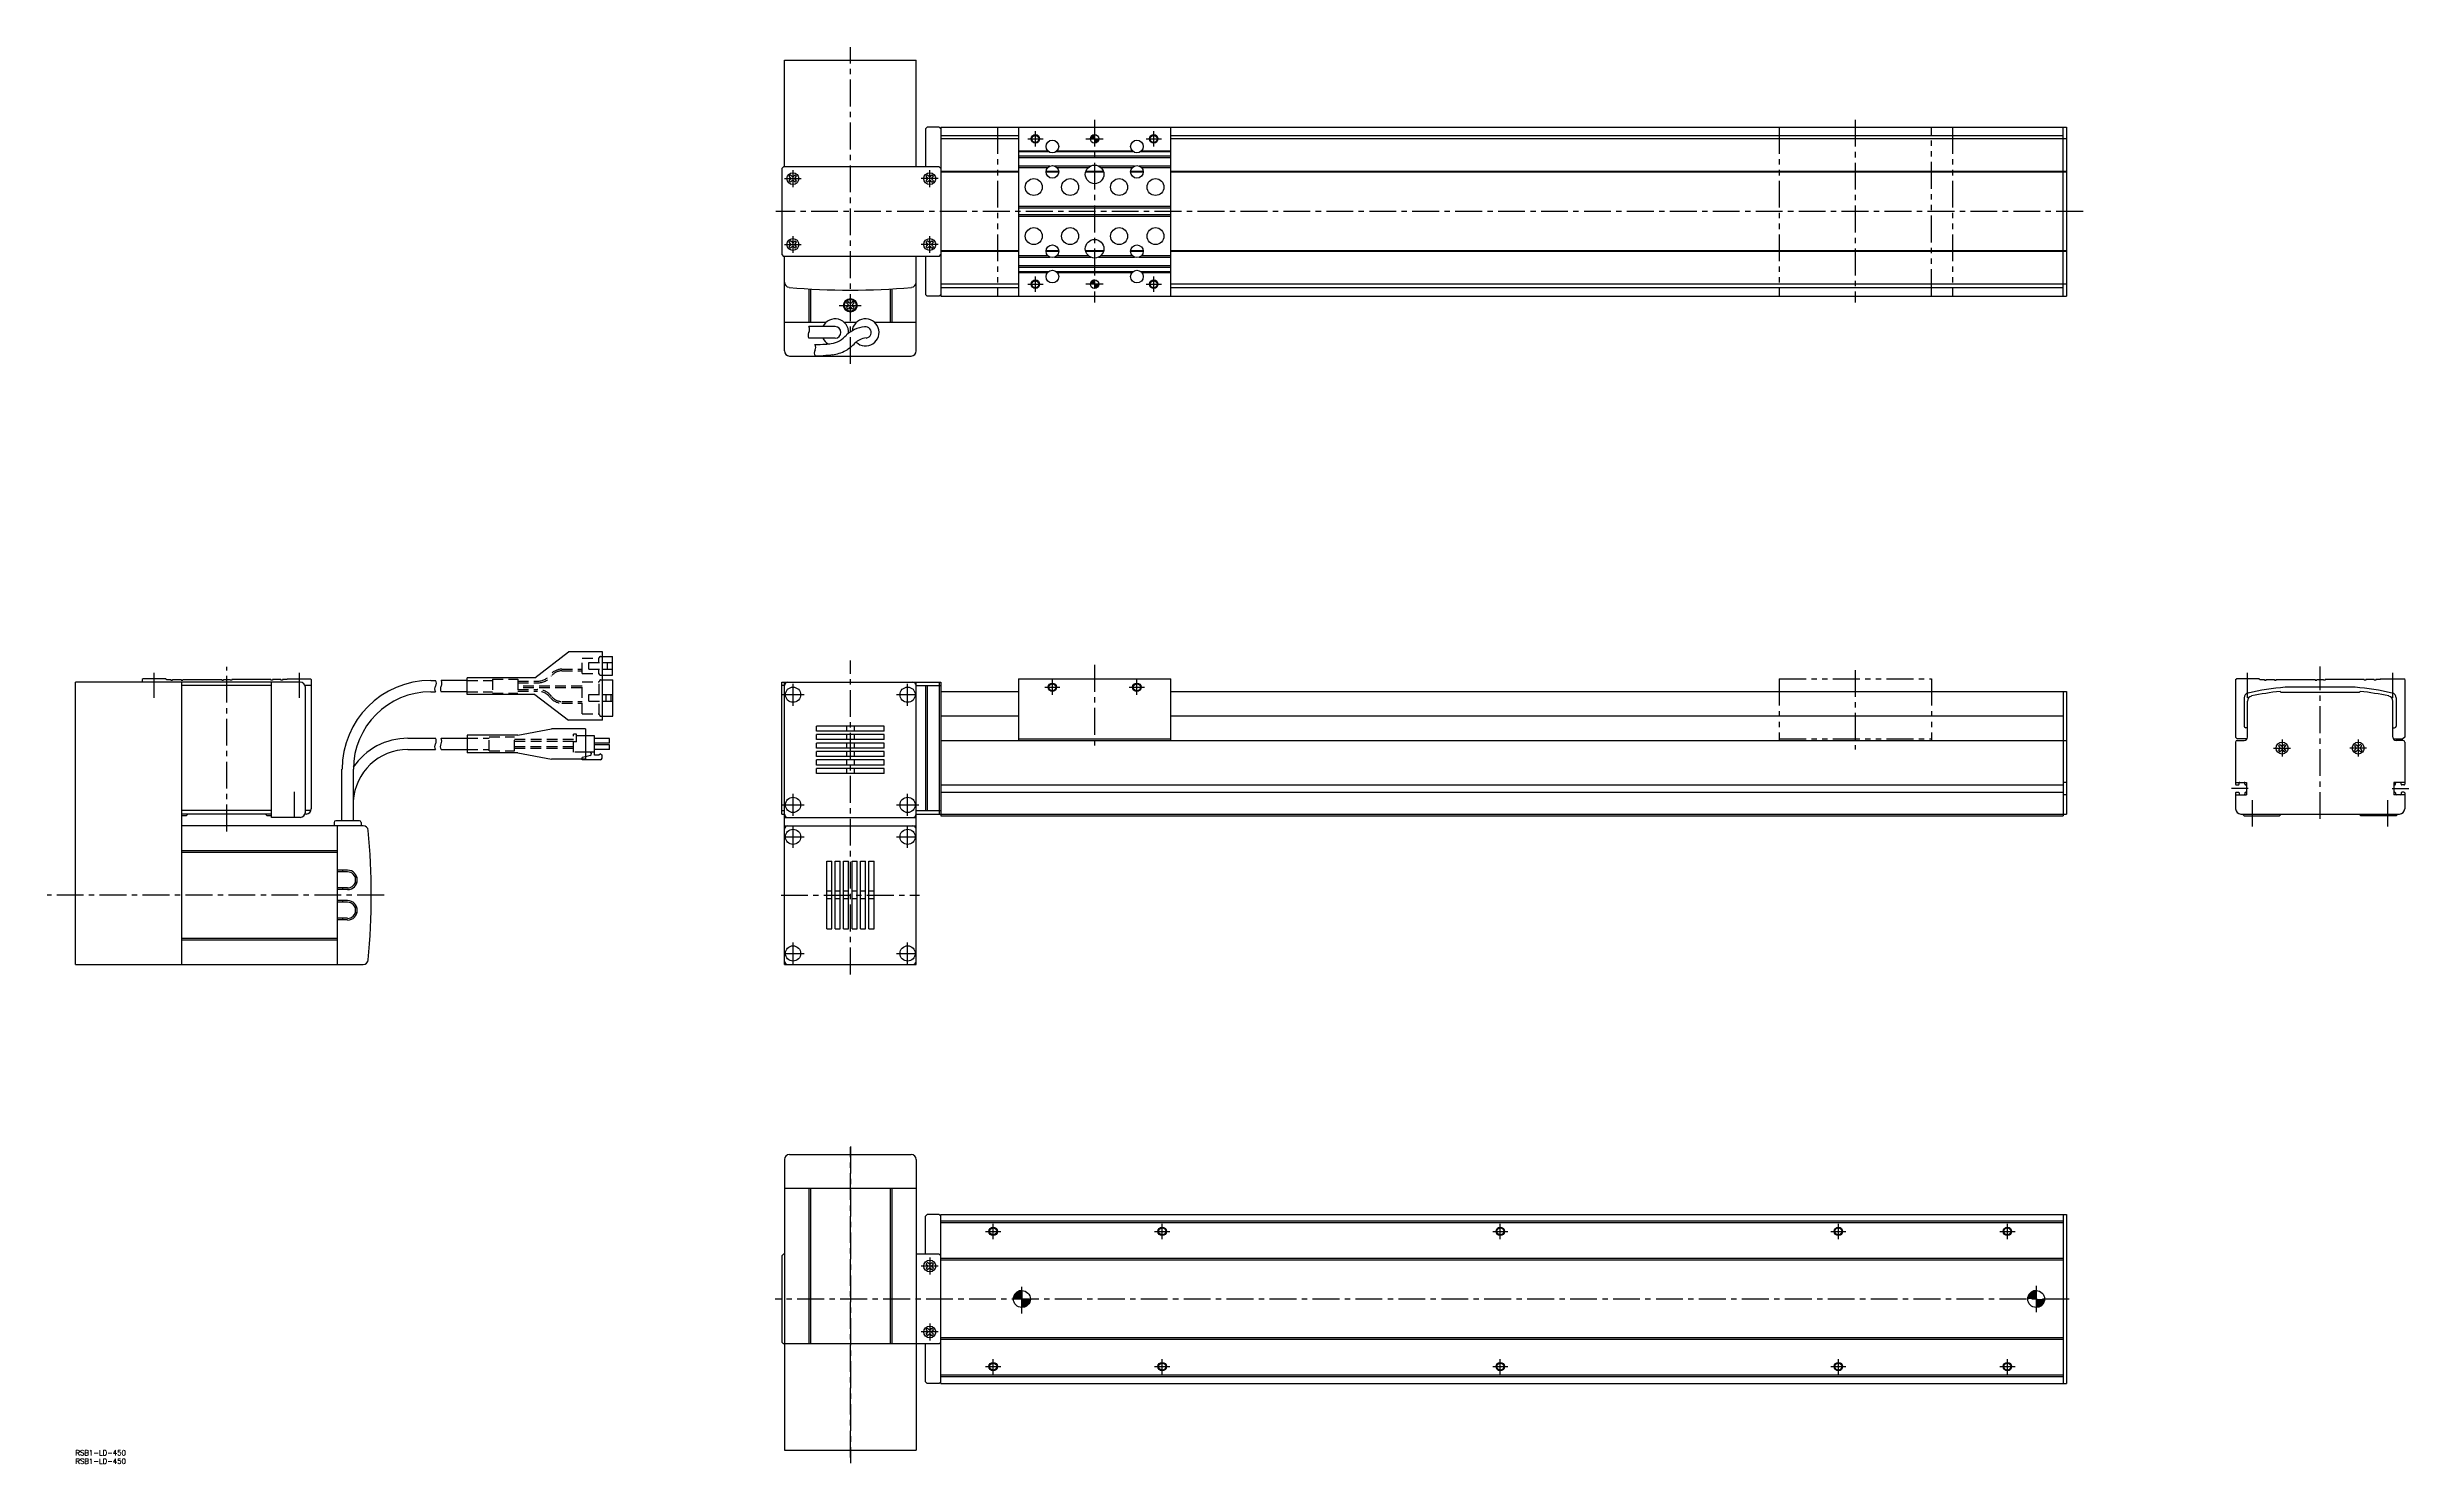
# Model space of a CAD drawing. Extents: x -17 to 1380, y -8 to 830.
import ezdxf

# ---------------------------------------------------------------- set-up
doc = ezdxf.new("R2010")
doc.units = 0
doc.header["$LTSCALE"] = 0.5
for name, pattern in [('CENTER', [50.8, 31.75, -6.35, 6.35, -6.35]), ('DASHED', [19.05, 12.7, -6.35]), ('PHANTOM', [63.5, 31.75, -6.35, 6.35, -6.35, 6.35, -6.35])]:
    doc.linetypes.add(name, pattern=pattern)
for name, color, linetype in [('MSM_CENTER', 1, 'CENTER'), ('MSM_CONTINUOUS', 7, 'CONTINUOUS'), ('MSM_DASHED', 4, 'DASHED'), ('MSM_IMAGINARY', 6, 'PHANTOM'), ('MSM_NARROW', 5, 'CONTINUOUS'), ('MSM_PART_NUMBER', 7, 'CONTINUOUS')]:
    doc.layers.add(name, color=color, linetype=linetype)
doc.styles.get("Standard").update_dxf_attribs({"font": 'txt.shx', "height": 3, "bigfont": 'bigfont.shx'})

# ---------------------------------------------------------------- blocks, each defined once
blk = doc.blocks.new('*U1')
at = {"layer": 'MSM_PART_NUMBER'}
blk.add_text('RSB1-LD-450', height=3, dxfattribs=at).set_placement((0, -3))
blk = doc.blocks.new('*U2')
at = {"layer": 'MSM_PART_NUMBER'}
blk.add_text('RSB1-LD-450', height=3, dxfattribs=at).set_placement((0, -8))
blk = doc.blocks.new('*U5')
at = {"layer": 'MSM_CONTINUOUS', "linetype": 'CONTINUOUS'}
for p, q in [((555.1, 91), (554.9, 89.5)), ((555.8, 92.4), (555.1, 91)), ((556.9, 93.5), (555.8, 92.4)), ((558.3, 94.3), (556.9, 93.5)), ((559.9, 94.5), (558.3, 94.3)), ((559.9, 94.3), (559.9, 94.5)), ((559.9, 94.3), (559.9, 93.5)), ((559.9, 93.5), (559.9, 92.4)), ((559.9, 92.4), (559.9, 91)), ((559.9, 91), (559.9, 89.5)), ((559.9, 89.5), (559.9, 88)), ((559.9, 88), (559.9, 86.6)), ((559.9, 86.6), (559.9, 85.5)), ((559.9, 85.5), (559.9, 84.7)), ((561.4, 84.7), (559.9, 84.5)), ((559.9, 84.5), (559.9, 84.7)), ((562.8, 85.5), (561.4, 84.7)), ((563.9, 86.6), (562.8, 85.5)), ((564.6, 88), (563.9, 86.6)), ((564.9, 89.5), (564.6, 88))]:
    blk.add_line(p, q, dxfattribs=at)
for points in [[(555.1, 91), (554.9, 89.5), (559.9, 89.5)], [(555.8, 92.4), (555.1, 91), (559.9, 91)], [(556.9, 93.5), (555.8, 92.4), (559.9, 92.4)], [(558.3, 94.3), (556.9, 93.5), (559.9, 93.5)], [(559.9, 94.5), (558.3, 94.3), (559.9, 94.3)], [(559.9, 89.5), (559.9, 88), (564.6, 88)], [(559.9, 88), (559.9, 86.6), (563.9, 86.6)], [(559.9, 86.6), (559.9, 85.5), (562.8, 85.5)], [(559.9, 85.5), (559.9, 84.7), (561.4, 84.7)]]:
    blk.add_solid(points, dxfattribs=at)
at = {"layer": 'MSM_CONTINUOUS', "linetype": 'CONTINUOUS', "extrusion": (0, 0, -1)}
for points in [[(-555.1, 91), (-559.9, 91), (-559.9, 89.5)], [(-555.8, 92.4), (-559.9, 92.4), (-559.9, 91)], [(-556.9, 93.5), (-559.9, 93.5), (-559.9, 92.4)], [(-558.3, 94.3), (-559.9, 94.3), (-559.9, 93.5)], [(-559.9, 89.5), (-564.9, 89.5), (-564.6, 88)], [(-559.9, 88), (-564.6, 88), (-563.9, 86.6)], [(-559.9, 86.6), (-563.9, 86.6), (-562.8, 85.5)], [(-559.9, 85.5), (-562.8, 85.5), (-561.4, 84.7)], [(-559.9, 84.7), (-561.4, 84.7), (-559.9, 84.5)]]:
    blk.add_solid(points, dxfattribs=at)
blk = doc.blocks.new('*U6')
at = {"layer": 'MSM_CONTINUOUS', "linetype": 'CONTINUOUS'}
for p, q in [((1155.1, 91), (1154.9, 89.5)), ((1155.8, 92.4), (1155.1, 91)), ((1156.9, 93.5), (1155.8, 92.4)), ((1158.3, 94.3), (1156.9, 93.5)), ((1159.9, 94.5), (1158.3, 94.3)), ((1159.9, 94.3), (1159.9, 94.5)), ((1159.9, 94.3), (1159.9, 93.5)), ((1159.9, 93.5), (1159.9, 92.4)), ((1159.9, 92.4), (1159.9, 91)), ((1159.9, 91), (1159.9, 89.5)), ((1159.9, 89.5), (1159.9, 88)), ((1159.9, 88), (1159.9, 86.6)), ((1159.9, 86.6), (1159.9, 85.5)), ((1159.9, 85.5), (1159.9, 84.7)), ((1161.4, 84.7), (1159.9, 84.5)), ((1159.9, 84.5), (1159.9, 84.7)), ((1162.8, 85.5), (1161.4, 84.7)), ((1163.9, 86.6), (1162.8, 85.5)), ((1164.6, 88), (1163.9, 86.6)), ((1164.9, 89.5), (1164.6, 88))]:
    blk.add_line(p, q, dxfattribs=at)
for points in [[(1155.1, 91), (1154.9, 89.5), (1159.9, 89.5)], [(1155.8, 92.4), (1155.1, 91), (1159.9, 91)], [(1156.9, 93.5), (1155.8, 92.4), (1159.9, 92.4)], [(1158.3, 94.3), (1156.9, 93.5), (1159.9, 93.5)], [(1159.9, 94.5), (1158.3, 94.3), (1159.9, 94.3)], [(1159.9, 89.5), (1159.9, 88), (1164.6, 88)], [(1159.9, 88), (1159.9, 86.6), (1163.9, 86.6)], [(1159.9, 86.6), (1159.9, 85.5), (1162.8, 85.5)], [(1159.9, 85.5), (1159.9, 84.7), (1161.4, 84.7)]]:
    blk.add_solid(points, dxfattribs=at)
at = {"layer": 'MSM_CONTINUOUS', "linetype": 'CONTINUOUS', "extrusion": (0, 0, -1)}
for points in [[(-1155.1, 91), (-1159.9, 91), (-1159.9, 89.5)], [(-1155.8, 92.4), (-1159.9, 92.4), (-1159.9, 91)], [(-1156.9, 93.5), (-1159.9, 93.5), (-1159.9, 92.4)], [(-1158.3, 94.3), (-1159.9, 94.3), (-1159.9, 93.5)], [(-1159.9, 89.5), (-1164.9, 89.5), (-1164.6, 88)], [(-1159.9, 88), (-1164.6, 88), (-1163.9, 86.6)], [(-1159.9, 86.6), (-1163.9, 86.6), (-1162.8, 85.5)], [(-1159.9, 85.5), (-1162.8, 85.5), (-1161.4, 84.7)], [(-1159.9, 84.7), (-1161.4, 84.7), (-1159.9, 84.5)]]:
    blk.add_solid(points, dxfattribs=at)
blk = doc.blocks.new('*U7')
at = {"layer": 'MSM_CONTINUOUS', "linetype": 'CONTINUOUS'}
for p, q in [((600.7, 777.3), (600.4, 776)), ((601.6, 778.2), (600.7, 777.3)), ((602.9, 778.5), (601.6, 778.2)), ((602.9, 778.2), (602.9, 778.5)), ((602.9, 778.2), (602.9, 777.3)), ((602.9, 777.3), (602.9, 776)), ((602.9, 776), (602.9, 774.8)), ((602.9, 774.8), (602.9, 773.9)), ((604.1, 773.9), (602.9, 773.5)), ((602.9, 773.5), (602.9, 773.9)), ((605.1, 774.8), (604.1, 773.9)), ((605.4, 776), (605.1, 774.8))]:
    blk.add_line(p, q, dxfattribs=at)
for points in [[(600.7, 777.3), (600.4, 776), (602.9, 776)], [(601.6, 778.2), (600.7, 777.3), (602.9, 777.3)], [(602.9, 778.5), (601.6, 778.2), (602.9, 778.2)], [(602.9, 776), (602.9, 774.8), (605.1, 774.8)], [(602.9, 774.8), (602.9, 773.9), (604.1, 773.9)]]:
    blk.add_solid(points, dxfattribs=at)
at = {"layer": 'MSM_CONTINUOUS', "linetype": 'CONTINUOUS', "extrusion": (0, 0, -1)}
for points in [[(-600.7, 777.3), (-602.9, 777.3), (-602.9, 776)], [(-601.6, 778.2), (-602.9, 778.2), (-602.9, 777.3)], [(-602.9, 776), (-605.4, 776), (-605.1, 774.8)], [(-602.9, 774.8), (-605.1, 774.8), (-604.1, 773.9)], [(-602.9, 773.9), (-604.1, 773.9), (-602.9, 773.5)]]:
    blk.add_solid(points, dxfattribs=at)
blk = doc.blocks.new('*U8')
at = {"layer": 'MSM_CONTINUOUS', "linetype": 'CONTINUOUS'}
for p, q in [((600.7, 691.3), (600.4, 690)), ((601.6, 692.2), (600.7, 691.3)), ((602.9, 692.5), (601.6, 692.2)), ((602.9, 692.2), (602.9, 692.5)), ((602.9, 692.2), (602.9, 691.3)), ((602.9, 691.3), (602.9, 690)), ((602.9, 690), (602.9, 688.8)), ((602.9, 688.8), (602.9, 687.9)), ((604.1, 687.9), (602.9, 687.5)), ((602.9, 687.5), (602.9, 687.9)), ((605.1, 688.8), (604.1, 687.9)), ((605.4, 690), (605.1, 688.8))]:
    blk.add_line(p, q, dxfattribs=at)
for points in [[(600.7, 691.3), (600.4, 690), (602.9, 690)], [(601.6, 692.2), (600.7, 691.3), (602.9, 691.3)], [(602.9, 692.5), (601.6, 692.2), (602.9, 692.2)], [(602.9, 690), (602.9, 688.8), (605.1, 688.8)], [(602.9, 688.8), (602.9, 687.9), (604.1, 687.9)]]:
    blk.add_solid(points, dxfattribs=at)
at = {"layer": 'MSM_CONTINUOUS', "linetype": 'CONTINUOUS', "extrusion": (0, 0, -1)}
for points in [[(-600.7, 691.3), (-602.9, 691.3), (-602.9, 690)], [(-601.6, 692.2), (-602.9, 692.2), (-602.9, 691.3)], [(-602.9, 690), (-605.4, 690), (-605.1, 688.8)], [(-602.9, 688.8), (-605.1, 688.8), (-604.1, 687.9)], [(-602.9, 687.9), (-604.1, 687.9), (-602.9, 687.5)]]:
    blk.add_solid(points, dxfattribs=at)

msp = doc.modelspace()

# ---------------------------------------------------------------- linework, layer by layer
at = {"layer": 'MSM_CENTER'}
for p, q in [((458.4, 642.8), (458.4, 830.2)), ((602.9, 787.3), (602.9, 679.1)), ((1052.9, 787.3), (1052.9, 679.1)), ((563.4, 776), (572.4, 776)), ((567.9, 771.5), (567.9, 780.5)), ((597.8, 776), (607.9, 776)), ((633.4, 776), (642.4, 776)), ((637.9, 771.5), (637.9, 780.5)), ((424.4, 757.5), (424.4, 747.5)), ((505.4, 747.5), (505.4, 757.5)), ((419.4, 752.5), (429.4, 752.5)), ((510.4, 752.5), (500.4, 752.5)), ((1187.7, 733), (414.3, 733)), ((419.4, 713.5), (429.4, 713.5)), ((424.4, 718.5), (424.4, 708.5)), ((510.4, 713.5), (500.4, 713.5)), ((505.4, 708.5), (505.4, 718.5)), ((563.4, 690), (572.4, 690)), ((567.9, 685.5), (567.9, 694.5)), ((607.9, 690), (597.8, 690)), ((633.4, 690), (642.4, 690)), ((637.9, 685.5), (637.9, 694.5)), ((451.8, 677.5), (464.9, 677.5)), ((89.5, 366.2), (89.5, 463.6)), ((458.4, 281.6), (458.4, 467.4)), ((602.9, 464.7), (602.9, 415.1)), ((1052.9, 461.7), (1052.9, 414.6)), ((1327.9, 373.6), (1327.9, 463.7)), ((46.5, 445.3), (46.5, 460)), ((132.5, 445.3), (132.5, 460)), ((431, 447.1), (417.9, 447.1)), ((424.5, 440.6), (424.5, 453.6)), ((497.4, 447.1), (485.8, 447.1)), ((492.3, 440.6), (492.3, 453.6)), ((573.4, 451.5), (582.4, 451.5)), ((577.9, 447), (577.9, 456)), ((623.4, 451.5), (632.4, 451.5)), ((627.9, 447), (627.9, 456)), ((1284.9, 445.3), (1284.9, 460)), ((1370.9, 445.3), (1370.9, 460)), ((1305.4, 420.5), (1305.4, 410.5)), ((1350.4, 420.5), (1350.4, 410.5)), ((1300.4, 415.5), (1310.4, 415.5)), ((1355.4, 415.5), (1345.4, 415.5)), ((1285.3, 391.5), (1275.4, 391.5)), ((1370.5, 391.5), (1380.3, 391.5)), ((129.5, 374.2), (129.5, 389.6)), ((417.9, 381.9), (431, 381.9)), ((424.5, 375.4), (424.5, 388.4)), ((485.8, 381.9), (499, 381.9)), ((492.3, 375.4), (492.3, 388.4)), ((1287.9, 369.2), (1287.9, 384.6)), ((1367.9, 369.2), (1367.9, 384.6)), ((424.5, 356.5), (424.5, 369.5)), ((492.3, 356.5), (492.3, 369.5)), ((419.4, 363), (431, 363)), ((485.8, 363), (497.4, 363)), ((182.6, 328.5), (-16.7, 328.5)), ((417.4, 328.5), (499.4, 328.5)), ((419.4, 294), (431, 294)), ((424.5, 287.5), (424.5, 300.5)), ((485.8, 294), (497.4, 294)), ((492.3, 287.5), (492.3, 300.5)), ((458.4, 179.7), (458.4, -7.7)), ((458.4, -4.3), (458.4, 179.3)), ((538.4, 129.5), (547.4, 129.5)), ((542.9, 125), (542.9, 134)), ((638.4, 129.5), (647.4, 129.5)), ((642.9, 125), (642.9, 134)), ((838.4, 129.5), (847.4, 129.5)), ((842.9, 125), (842.9, 134)), ((1038.4, 129.5), (1047.4, 129.5)), ((1042.9, 125), (1042.9, 134)), ((1138.4, 129.5), (1147.4, 129.5)), ((1142.9, 125), (1142.9, 134)), ((505.4, 114), (505.4, 104)), ((510.4, 109), (500.4, 109)), ((559.9, 80.9), (559.9, 98.1)), ((1179.5, 89.5), (414, 89.5)), ((1159.9, 97.3), (1159.9, 81.7)), ((510.4, 70), (500.4, 70)), ((505.4, 75), (505.4, 65)), ((538.4, 49.5), (547.4, 49.5)), ((542.9, 45), (542.9, 54)), ((638.4, 49.5), (647.4, 49.5)), ((642.9, 45), (642.9, 54)), ((838.4, 49.5), (847.4, 49.5)), ((842.9, 45), (842.9, 54)), ((1038.4, 49.5), (1047.4, 49.5)), ((1042.9, 45), (1042.9, 54)), ((1138.4, 49.5), (1147.4, 49.5)), ((1142.9, 45), (1142.9, 54))]:
    msp.add_line(p, q, dxfattribs=at)
at = {"layer": 'MSM_CONTINUOUS'}
for p, q in [((419.4, 822.5), (497.4, 822.5)), ((419.4, 759.5), (419.4, 822.5)), ((497.4, 759.5), (497.4, 822.5)), ((502.9, 782), (503.9, 783)), ((510.9, 783), (503.9, 783)), ((510.9, 783), (511.9, 782)), ((511.9, 783), (1177.9, 783)), ((511.9, 783), (511.9, 683)), ((557.9, 783), (557.9, 683)), ((647.9, 683), (647.9, 783)), ((1175.9, 683), (1175.9, 783)), ((1177.9, 783), (1177.9, 683)), ((502.9, 782), (502.9, 759.5)), ((511.9, 778), (557.9, 778)), ((557.9, 776), (511.9, 776)), ((557.9, 769), (575.1, 769)), ((557.9, 768.5), (575.6, 768.5)), ((580.1, 768.5), (625.6, 768.5)), ((580.7, 769), (625.1, 769)), ((630.1, 768.5), (647.9, 768.5)), ((630.7, 769), (647.9, 769)), ((647.9, 778), (1175.9, 778)), ((1177.9, 776), (647.9, 776)), ((417.9, 758.5), (418.9, 759.5)), ((417.9, 758.5), (417.9, 707.5)), ((510.9, 759.5), (418.9, 759.5)), ((422.2, 753.9), (423.1, 754.7)), ((424, 753.8), (423.1, 754.7)), ((424.8, 753.8), (425.7, 754.7)), ((425.7, 754.7), (426.6, 753.9)), ((503.2, 753.9), (504.1, 754.7)), ((505, 753.8), (504.1, 754.7)), ((505.8, 753.8), (506.7, 754.7)), ((506.7, 754.7), (507.6, 753.9)), ((511.9, 758.5), (510.9, 759.5)), ((557.9, 756.7), (511.9, 756.7)), ((557.9, 756.3), (511.9, 756.3)), ((557.9, 766), (647.9, 766)), ((557.9, 765), (647.9, 765)), ((557.9, 760), (576.5, 760)), ((557.9, 759), (575.1, 759)), ((581.6, 756.7), (574.1, 756.7)), ((581.6, 756.3), (574.1, 756.3)), ((579.2, 760), (600.6, 760)), ((580.7, 759), (599.1, 759)), ((608.2, 756.3), (597.5, 756.3)), ((608.1, 756.7), (597.7, 756.7)), ((605.2, 760), (626.5, 760)), ((606.7, 759), (625.1, 759)), ((631.6, 756.7), (624.1, 756.7)), ((631.6, 756.3), (624.1, 756.3)), ((629.2, 760), (647.9, 760)), ((630.7, 759), (647.9, 759)), ((1177.9, 756.7), (647.9, 756.7)), ((1177.9, 756.3), (647.9, 756.3)), ((423.1, 753), (422.2, 753.9)), ((422.2, 751.2), (423.1, 752.1)), ((422.2, 751.2), (423.1, 750.3)), ((423.1, 750.3), (424, 751.3)), ((425.7, 750.3), (424.8, 751.3)), ((425.7, 753), (426.6, 753.9)), ((426.6, 751.2), (425.7, 752.1)), ((425.7, 750.3), (426.6, 751.2)), ((504.1, 753), (503.2, 753.9)), ((503.2, 751.2), (504.1, 752.1)), ((503.2, 751.2), (504.1, 750.3)), ((504.1, 750.3), (505, 751.3)), ((506.7, 750.3), (505.8, 751.3)), ((506.7, 753), (507.6, 753.9)), ((507.6, 751.2), (506.7, 752.1)), ((506.7, 750.3), (507.6, 751.2)), ((647.9, 736), (557.9, 736)), ((647.9, 735), (557.9, 735)), ((647.9, 731), (557.9, 731)), ((647.9, 730), (557.9, 730)), ((422.2, 714.9), (423.1, 715.7)), ((423.1, 714), (422.2, 714.9)), ((422.2, 712.2), (423.1, 713.1)), ((424, 714.8), (423.1, 715.7)), ((424.8, 714.8), (425.7, 715.7)), ((425.7, 715.7), (426.6, 714.9)), ((425.7, 714), (426.6, 714.9)), ((426.6, 712.2), (425.7, 713.1)), ((503.2, 714.9), (504.1, 715.7)), ((504.1, 714), (503.2, 714.9)), ((503.2, 712.2), (504.1, 713.1)), ((505, 714.8), (504.1, 715.7)), ((505.8, 714.8), (506.7, 715.7)), ((506.7, 715.7), (507.6, 714.9)), ((506.7, 714), (507.6, 714.9)), ((507.6, 712.2), (506.7, 713.1)), ((417.9, 707.5), (418.9, 706.5)), ((510.9, 706.5), (418.9, 706.5)), ((419.4, 650.5), (419.4, 706.5)), ((422.2, 712.2), (423.1, 711.3)), ((423.1, 711.3), (424, 712.3)), ((425.7, 711.3), (424.8, 712.3)), ((425.7, 711.3), (426.6, 712.2)), ((497.4, 650.5), (497.4, 706.5)), ((502.9, 706.5), (502.9, 684)), ((503.2, 712.2), (504.1, 711.3)), ((504.1, 711.3), (505, 712.3)), ((506.7, 711.3), (505.8, 712.3)), ((506.7, 711.3), (507.6, 712.2)), ((510.9, 706.5), (511.9, 707.5)), ((557.9, 709.7), (511.9, 709.7)), ((557.9, 709.3), (511.9, 709.3)), ((557.9, 707), (575.1, 707)), ((557.9, 706), (576.5, 706)), ((557.9, 701), (647.9, 701)), ((557.9, 700), (647.9, 700)), ((581.6, 709.7), (574.1, 709.7)), ((581.6, 709.3), (574.1, 709.3)), ((579.2, 706), (600.6, 706)), ((580.7, 707), (599.1, 707)), ((608.2, 709.7), (597.5, 709.7)), ((608.1, 709.3), (597.7, 709.3)), ((605.2, 706), (626.5, 706)), ((606.7, 707), (625.1, 707)), ((631.6, 709.7), (624.1, 709.7)), ((631.6, 709.3), (624.1, 709.3)), ((629.2, 706), (647.9, 706)), ((630.7, 707), (647.9, 707)), ((1177.9, 709.7), (647.9, 709.7)), ((1177.9, 709.3), (647.9, 709.3)), ((433.9, 687.3), (433.9, 667.5)), ((434.9, 687.2), (434.9, 667.5)), ((481.9, 687.2), (481.9, 667.5)), ((482.9, 687.3), (482.9, 667.5)), ((557.9, 690), (511.9, 690)), ((511.9, 688), (557.9, 688)), ((557.9, 697.5), (575.6, 697.5)), ((557.9, 697), (575.1, 697)), ((580.1, 697.5), (625.6, 697.5)), ((580.7, 697), (625.1, 697)), ((630.1, 697.5), (647.9, 697.5)), ((630.7, 697), (647.9, 697)), ((1177.9, 690), (647.9, 690)), ((647.9, 688), (1175.9, 688)), ((456.2, 678.9), (457.1, 679.7)), ((457.1, 678), (456.2, 678.9)), ((457.1, 677.1), (456.2, 676.2)), ((457.1, 675.3), (456.2, 676.2)), ((458, 678.8), (457.1, 679.7)), ((458, 676.3), (457.1, 675.3)), ((459.7, 679.7), (458.8, 678.8)), ((459.7, 675.3), (458.8, 676.3)), ((460.6, 678.9), (459.7, 679.7)), ((460.6, 678.9), (459.7, 678)), ((460.6, 676.2), (459.7, 677.1)), ((459.7, 675.3), (460.6, 676.2)), ((503.9, 683), (502.9, 684)), ((510.9, 683), (503.9, 683)), ((511.9, 684), (510.9, 683)), ((511.9, 683), (1177.9, 683)), ((419.4, 667.5), (444.1, 667.5)), ((449.4, 664.9), (433.9, 664.9)), ((449.4, 658.1), (433.9, 658.1)), ((443.6, 667.1), (443.6, 667.5)), ((454.7, 667.5), (462.1, 667.5)), ((455.1, 667.1), (455.1, 667.5)), ((461.6, 667.1), (461.6, 667.5)), ((472.7, 667.5), (497.4, 667.5)), ((473.1, 667.1), (473.1, 667.5)), ((422.4, 647.5), (494.4, 647.5)), ((271.7, 457.1), (291.7, 472.4)), ((311.7, 472.4), (291.7, 472.4)), ((311.7, 432), (311.7, 472.4)), ((311.7, 469.7), (317.7, 469.7)), ((311.7, 466.2), (317.7, 466.2)), ((311.7, 462.2), (317.7, 462.2)), ((314.7, 462.2), (314.7, 466.2)), ((317.7, 458.7), (317.7, 469.7)), ((0, 287.5), (0, 454.5)), ((116, 454.5), (0, 454.5)), ((40, 456.5), (39.5, 456)), ((39.5, 456), (39.5, 454.5)), ((53.5, 456.5), (40, 456.5)), ((53.5, 456.5), (54, 456)), ((54, 456), (56.5, 456)), ((56.5, 456), (56.5, 455.7)), ((56.5, 455.7), (57.5, 455.7)), ((57.5, 456), (62.5, 456)), ((57.5, 456), (57.5, 455.7)), ((62.5, 456), (62.5, 455.7)), ((62.5, 455.7), (63.5, 455.7)), ((63, 287.5), (63, 454.5)), ((133, 454.5), (63, 454.5)), ((116, 452.5), (63, 452.5)), ((63.5, 456), (86.5, 456)), ((63.5, 456), (63.5, 455.7)), ((86.5, 456), (86.5, 455.7)), ((86.5, 455.7), (87.5, 455.7)), ((87.5, 456), (87.5, 455.7)), ((87.5, 456), (91.5, 456)), ((91.5, 456), (91.5, 455.7)), ((92.5, 455.7), (91.5, 455.7)), ((92.5, 456), (92.5, 455.7)), ((115.5, 456), (92.5, 456)), ((115.5, 456), (115.5, 455.7)), ((116.5, 455.7), (115.5, 455.7)), ((116, 374.5), (116, 454.5)), ((116.5, 456), (116.5, 455.7)), ((121.5, 456), (116.5, 456)), ((121.5, 456), (121.5, 455.7)), ((122.5, 455.7), (121.5, 455.7)), ((122.5, 456), (122.5, 455.7)), ((125, 456), (122.5, 456)), ((125.5, 456.5), (125, 456)), ((125.5, 456.5), (139, 456.5)), ((139.5, 452.5), (135.8, 452.5)), ((136, 377.5), (136, 451.5)), ((139, 456.5), (139.5, 456)), ((139.5, 456), (139.5, 379.5)), ((210.2, 455.6), (213, 455.6)), ((210.2, 448.8), (213, 448.8)), ((231.7, 455.6), (216.3, 455.6)), ((231.7, 448.8), (216.3, 448.8)), ((271.7, 457.1), (231.7, 457.1)), ((231.7, 447.2), (231.7, 457.1)), ((271.7, 447.2), (231.7, 447.2)), ((271.7, 447.2), (291.7, 432)), ((311.7, 458.7), (317.7, 458.7)), ((311.7, 455.9), (317.9, 455.9)), ((311.7, 447.2), (317.9, 447.2)), ((313.9, 443.2), (313.9, 447.2)), ((316.9, 443.2), (316.9, 447.2)), ((317.9, 434.4), (317.9, 455.9)), ((417.9, 376.5), (417.9, 454.5)), ((417.9, 454.5), (511.9, 454.5)), ((419.4, 452.5), (417.9, 452.5)), ((419.4, 287.5), (419.4, 454.5)), ((497.4, 287.5), (497.4, 454.5)), ((497.4, 452.5), (511.9, 452.5)), ((502.9, 452.5), (502.9, 378.5)), ((503.9, 452.5), (503.9, 378.5)), ((510.9, 454.5), (510.9, 376.5)), ((511.9, 454.5), (511.9, 375.5)), ((511.9, 449), (557.9, 449)), ((557.9, 456.5), (557.9, 420)), ((557.9, 456.5), (647.9, 456.5)), ((647.9, 420), (647.9, 456.5)), ((647.9, 449), (1177.9, 449)), ((1175.9, 449), (1175.9, 375.5)), ((1177.9, 449), (1177.9, 376.5)), ((1277.9, 456), (1278.4, 456.5)), ((1277.9, 456), (1277.9, 422)), ((1291.9, 456.5), (1278.4, 456.5)), ((1291.9, 456.5), (1292.4, 456)), ((1292.4, 456), (1294.9, 456)), ((1294.9, 456), (1294.9, 455.7)), ((1294.9, 455.7), (1295.9, 455.7)), ((1295.9, 456), (1300.9, 456)), ((1295.9, 456), (1295.9, 455.7)), ((1300.9, 456), (1300.9, 455.7)), ((1300.9, 455.7), (1301.9, 455.7)), ((1301.9, 456), (1324.9, 456)), ((1301.9, 456), (1301.9, 455.7)), ((1304.6, 448.6), (1304.2, 449)), ((1304.6, 448.6), (1351.2, 448.6)), ((1348.5, 451.5), (1307.2, 451.5)), ((1324.9, 456), (1324.9, 455.7)), ((1324.9, 455.7), (1325.9, 455.7)), ((1325.9, 456), (1325.9, 455.7)), ((1325.9, 456), (1329.9, 456)), ((1329.9, 456), (1329.9, 455.7)), ((1330.9, 455.7), (1329.9, 455.7)), ((1353.9, 456), (1330.9, 456)), ((1330.9, 456), (1330.9, 455.7)), ((1351.2, 448.6), (1351.6, 449)), ((1353.9, 456), (1353.9, 455.7)), ((1354.9, 455.7), (1353.9, 455.7)), ((1359.9, 456), (1354.9, 456)), ((1354.9, 456), (1354.9, 455.7)), ((1359.9, 456), (1359.9, 455.7)), ((1360.9, 455.7), (1359.9, 455.7)), ((1360.9, 456), (1360.9, 455.7)), ((1363.4, 456), (1360.9, 456)), ((1363.9, 456.5), (1363.4, 456)), ((1363.9, 456.5), (1377.4, 456.5)), ((1377.9, 456), (1377.4, 456.5)), ((1377.9, 456), (1377.9, 422)), ((311.7, 443.2), (317.9, 443.2)), ((311.7, 434.4), (317.9, 434.4)), ((511.9, 434.5), (557.9, 434.5)), ((647.9, 434.5), (1175.9, 434.5)), ((1282.9, 445.2), (1282.9, 428.5)), ((1284.9, 422), (1284.9, 443.3)), ((1370.9, 422), (1370.9, 443.3)), ((1372.9, 445.2), (1372.9, 428.5)), ((196.6, 421.3), (212.9, 421.3)), ((216.3, 421.3), (231.7, 421.3)), ((231.7, 423.2), (231.7, 412.8)), ((261.7, 423.2), (231.7, 423.2)), ((261.7, 423.2), (281.7, 426.9)), ((301.7, 426.9), (281.7, 426.9)), ((311.7, 432), (291.7, 432)), ((301.7, 426.9), (301.7, 409)), ((307, 422.8), (301.7, 422.8)), ((307, 411.3), (307, 422.8)), ((316, 421.2), (307, 421.2)), ((316, 418.5), (316, 421.2)), ((478.4, 428.5), (438.4, 428.5)), ((438.4, 425.5), (438.4, 428.5)), ((478.4, 425.5), (438.4, 425.5)), ((478.4, 423.5), (438.4, 423.5)), ((438.4, 420.5), (438.4, 423.5)), ((478.4, 420.5), (438.4, 420.5)), ((456.1, 428.5), (456.1, 425.5)), ((456.1, 423.5), (456.1, 420.5)), ((460.6, 428.5), (460.6, 425.5)), ((460.6, 423.5), (460.6, 420.5)), ((478.4, 425.5), (478.4, 428.5)), ((478.4, 420.5), (478.4, 423.5)), ((511.9, 420), (1177.9, 420)), ((557.9, 421), (647.9, 421)), ((1277.9, 422), (1278.9, 421)), ((1284.6, 421), (1278.9, 421)), ((1278.9, 420), (1282.9, 420)), ((1284.9, 427.5), (1283.9, 427.5)), ((1370.9, 427.5), (1371.9, 427.5)), ((1371.2, 421), (1376.9, 421)), ((1376.9, 420), (1372.9, 420)), ((1377.9, 422), (1376.9, 421)), ((196.6, 414.6), (213, 414.6)), ((216.3, 414.6), (231.7, 414.6)), ((261.7, 412.8), (231.7, 412.8)), ((261.7, 412.8), (281.7, 409)), ((301.7, 409), (281.7, 409)), ((299.8, 408.6), (299.8, 409)), ((310.6, 408.6), (299.8, 408.6)), ((307, 413.1), (301.7, 413.1)), ((304.5, 411.1), (301.7, 410.4)), ((316, 418.5), (307, 418.5)), ((316, 417.4), (307, 417.4)), ((316, 414.7), (307, 414.7)), ((309.7, 411.3), (307, 411.3)), ((310.6, 412.2), (309.7, 411.3)), ((310.6, 412.2), (311.5, 411.3)), ((311.5, 409.5), (311.5, 411.3)), ((316, 414.7), (316, 417.4)), ((478.4, 418.5), (438.4, 418.5)), ((438.4, 415.5), (438.4, 418.5)), ((478.4, 415.5), (438.4, 415.5)), ((478.4, 413.5), (438.4, 413.5)), ((438.4, 410.5), (438.4, 413.5)), ((478.4, 410.5), (438.4, 410.5)), ((478.4, 408.5), (438.4, 408.5)), ((438.4, 405.5), (438.4, 408.5)), ((478.4, 405.5), (438.4, 405.5)), ((456.1, 418.5), (456.1, 415.5)), ((456.1, 413.5), (456.1, 410.5)), ((456.1, 408.5), (456.1, 405.5)), ((460.6, 418.5), (460.6, 415.5)), ((460.6, 413.5), (460.6, 410.5)), ((460.6, 408.5), (460.6, 405.5)), ((478.4, 415.5), (478.4, 418.5)), ((478.4, 410.5), (478.4, 413.5)), ((478.4, 405.5), (478.4, 408.5)), ((1277.9, 419), (1277.9, 394.1)), ((1303.2, 416.9), (1304.1, 417.7)), ((1303.2, 416.9), (1304.1, 416)), ((1304.1, 415.1), (1303.2, 414.2)), ((1303.2, 414.2), (1304.1, 413.3)), ((1304.1, 417.7), (1305, 416.8)), ((1305, 414.3), (1304.1, 413.3)), ((1306.7, 417.7), (1305.8, 416.8)), ((1305.8, 414.3), (1306.7, 413.3)), ((1306.7, 417.7), (1307.6, 416.9)), ((1307.6, 416.9), (1306.7, 416)), ((1306.7, 415.1), (1307.6, 414.2)), ((1306.7, 413.3), (1307.6, 414.2)), ((1349.1, 417.7), (1348.2, 416.9)), ((1348.2, 416.9), (1349.1, 416)), ((1349.1, 415.1), (1348.2, 414.2)), ((1349.1, 413.3), (1348.2, 414.2)), ((1349.1, 417.7), (1350, 416.8)), ((1350, 414.3), (1349.1, 413.3)), ((1351.7, 417.7), (1350.8, 416.8)), ((1350.8, 414.3), (1351.7, 413.3)), ((1352.6, 416.9), (1351.7, 417.7)), ((1352.6, 416.9), (1351.7, 416)), ((1351.7, 415.1), (1352.6, 414.2)), ((1352.6, 414.2), (1351.7, 413.3)), ((1377.9, 419), (1377.9, 394.1)), ((157.6, 372.5), (157.6, 403)), ((164.4, 372.5), (164.4, 403)), ((478.4, 403.5), (438.4, 403.5)), ((438.4, 400.5), (438.4, 403.5)), ((478.4, 400.5), (438.4, 400.5)), ((456.1, 403.5), (456.1, 400.5)), ((460.6, 403.5), (460.6, 400.5)), ((478.4, 400.5), (478.4, 403.5)), ((511.9, 393.7), (1175.9, 393.7)), ((1177.9, 395.2), (1175.9, 395.2)), ((1277.9, 395.2), (1284.4, 395.2)), ((1278.3, 393.7), (1279.5, 393.7)), ((1279.9, 394.1), (1279.9, 394.8)), ((1283.4, 394.1), (1283.4, 394.8)), ((1283.8, 393.7), (1284, 393.7)), ((1284.4, 395.2), (1284.4, 387.9)), ((1371.4, 395.2), (1371.4, 387.9)), ((1377.9, 395.2), (1371.4, 395.2)), ((1372, 393.7), (1371.8, 393.7)), ((1372.4, 394.1), (1372.4, 394.8)), ((1375.9, 394.1), (1375.9, 394.8)), ((1377.5, 393.7), (1376.3, 393.7)), ((116, 378.5), (63, 378.5)), ((139.3, 378.5), (136, 378.5)), ((417.9, 378.5), (419.4, 378.5)), ((497.4, 378.5), (511.9, 378.5)), ((511.9, 389.4), (1175.9, 389.4)), ((1177.9, 387.9), (1175.9, 387.9)), ((1277.9, 389), (1277.9, 379.5)), ((1277.9, 387.9), (1284.4, 387.9)), ((1278.3, 389.4), (1279.5, 389.4)), ((1279.9, 389), (1279.9, 388.3)), ((1283.4, 389), (1283.4, 388.3)), ((1283.8, 389.4), (1284, 389.4)), ((1377.9, 387.9), (1371.4, 387.9)), ((1372, 389.4), (1371.8, 389.4)), ((1372.4, 389), (1372.4, 388.3)), ((1375.9, 389), (1375.9, 388.3)), ((1377.5, 389.4), (1376.3, 389.4)), ((1377.9, 389), (1377.9, 379.5)), ((116, 376.5), (63, 376.5)), ((65.5, 375.5), (63, 375.5)), ((170.2, 369.5), (63, 369.5)), ((66.5, 376.5), (65.5, 375.5)), ((113.5, 375.5), (112.5, 376.5)), ((116, 375.5), (113.5, 375.5)), ((133, 374.5), (116, 374.5)), ((136.5, 376.5), (135.8, 376.5)), ((153, 371.5), (153, 369.5)), ((168, 372.5), (154, 372.5)), ((155, 287.5), (155, 369.5)), ((169, 371.5), (169, 369.5)), ((417.9, 376.5), (419.4, 376.5)), ((419.4, 374.5), (497.4, 374.5)), ((419.4, 369.5), (497.4, 369.5)), ((497.4, 376.5), (1177.9, 376.5)), ((511.9, 375.5), (1175.9, 375.5)), ((1280.9, 376.5), (1374.9, 376.5)), ((1281.9, 376.5), (1282.9, 375.5)), ((1282.9, 375.5), (1303.9, 375.5)), ((1303.9, 375.5), (1304.9, 376.5)), ((1351.9, 375.5), (1350.9, 376.5)), ((1372.9, 375.5), (1351.9, 375.5)), ((1373.9, 376.5), (1372.9, 375.5)), ((63, 355), (155, 355)), ((63, 354), (155, 354)), ((161, 343.3), (155, 343.3)), ((161, 342.3), (155, 342.3)), ((158, 343.3), (158, 342.3)), ((166.6, 339), (165.5, 339)), ((166.6, 336), (165.5, 336)), ((444.4, 308.5), (444.4, 348.5)), ((444.4, 348.5), (447.4, 348.5)), ((447.4, 308.5), (447.4, 348.5)), ((449.4, 308.5), (449.4, 348.5)), ((449.4, 348.5), (452.4, 348.5)), ((452.4, 308.5), (452.4, 348.5)), ((454.4, 308.5), (454.4, 348.5)), ((454.4, 348.5), (457.4, 348.5)), ((457.4, 308.5), (457.4, 348.5)), ((459.4, 308.5), (459.4, 348.5)), ((459.4, 348.5), (462.4, 348.5)), ((462.4, 308.5), (462.4, 348.5)), ((464.4, 308.5), (464.4, 348.5)), ((464.4, 348.5), (467.4, 348.5)), ((467.4, 308.5), (467.4, 348.5)), ((469.4, 308.5), (469.4, 348.5)), ((469.4, 348.5), (472.4, 348.5)), ((472.4, 308.5), (472.4, 348.5)), ((161, 332.8), (155, 332.8)), ((161, 331.8), (155, 331.8)), ((161, 325.3), (155, 325.3)), ((161, 324.3), (155, 324.3)), ((158, 332.8), (158, 331.8)), ((158, 325.3), (158, 324.3)), ((447.4, 330.8), (444.4, 330.8)), ((447.4, 326.3), (444.4, 326.3)), ((452.4, 330.8), (449.4, 330.8)), ((452.4, 326.3), (449.4, 326.3)), ((457.4, 330.8), (454.4, 330.8)), ((457.4, 326.3), (454.4, 326.3)), ((462.4, 330.8), (459.4, 330.8)), ((462.4, 326.3), (459.4, 326.3)), ((467.4, 330.8), (464.4, 330.8)), ((467.4, 326.3), (464.4, 326.3)), ((472.4, 330.8), (469.4, 330.8)), ((472.4, 326.3), (469.4, 326.3)), ((161, 314.8), (155, 314.8)), ((161, 313.8), (155, 313.8)), ((158, 314.8), (158, 313.8)), ((166.6, 321), (165.5, 321)), ((166.6, 318), (165.5, 318)), ((444.4, 308.5), (447.4, 308.5)), ((449.4, 308.5), (452.4, 308.5)), ((454.4, 308.5), (457.4, 308.5)), ((459.4, 308.5), (462.4, 308.5)), ((464.4, 308.5), (467.4, 308.5)), ((469.4, 308.5), (472.4, 308.5)), ((63, 303), (155, 303)), ((63, 302), (155, 302)), ((0, 287.5), (170.2, 287.5)), ((419.4, 287.5), (497.4, 287.5)), ((419.4, 172), (419.4, 0)), ((422.4, 175), (494.4, 175)), ((497.4, 172), (497.4, 0)), ((419.4, 155), (497.4, 155)), ((433.9, 155), (433.9, 63)), ((434.9, 155), (434.9, 63)), ((481.9, 155), (481.9, 63)), ((482.9, 155), (482.9, 63)), ((503.9, 139.5), (502.9, 138.5)), ((502.9, 116), (502.9, 138.5)), ((510.9, 139.5), (503.9, 139.5)), ((510.9, 139.5), (511.9, 138.5)), ((511.9, 139.5), (1177.9, 139.5)), ((511.9, 39.5), (511.9, 139.5)), ((1175.9, 135.5), (511.9, 135.5)), ((1175.9, 134.5), (511.9, 134.5)), ((1175.9, 139.5), (1175.9, 39.5)), ((1177.9, 139.5), (1177.9, 39.5)), ((418.9, 116), (417.9, 115)), ((417.9, 115), (417.9, 64)), ((419.4, 116), (418.9, 116)), ((510.9, 116), (497.4, 116)), ((511.9, 115), (510.9, 116)), ((510.9, 116), (511.9, 115)), ((1175.9, 113.5), (511.9, 113.5)), ((1175.9, 112.5), (511.9, 112.5)), ((503.2, 110.3), (504.1, 111.2)), ((504.1, 109.4), (503.2, 110.3)), ((503.2, 107.7), (504.1, 108.6)), ((503.2, 107.7), (504.1, 106.8)), ((505, 110.3), (504.1, 111.2)), ((504.1, 106.8), (505, 107.7)), ((505.8, 110.3), (506.7, 111.2)), ((506.7, 106.8), (505.8, 107.7)), ((506.7, 111.2), (507.6, 110.3)), ((506.7, 109.4), (507.6, 110.3)), ((507.6, 107.7), (506.7, 108.6)), ((506.7, 106.8), (507.6, 107.7)), ((503.2, 71.3), (504.1, 72.2)), ((504.1, 70.4), (503.2, 71.3)), ((505, 71.3), (504.1, 72.2)), ((505.8, 71.3), (506.7, 72.2)), ((506.7, 72.2), (507.6, 71.3)), ((506.7, 70.4), (507.6, 71.3)), ((418.9, 63), (417.9, 64)), ((510.9, 63), (418.9, 63)), ((502.9, 40.5), (502.9, 63)), ((503.2, 68.7), (504.1, 69.6)), ((503.2, 68.7), (504.1, 67.8)), ((504.1, 67.8), (505, 68.7)), ((506.7, 67.8), (505.8, 68.7)), ((507.6, 68.7), (506.7, 69.6)), ((506.7, 67.8), (507.6, 68.7)), ((510.9, 63), (511.9, 64)), ((1175.9, 66.5), (511.9, 66.5)), ((1175.9, 65.5), (511.9, 65.5)), ((1175.9, 44.5), (511.9, 44.5)), ((1175.9, 43.5), (511.9, 43.5)), ((503.9, 39.5), (502.9, 40.5)), ((510.9, 39.5), (503.9, 39.5)), ((510.9, 39.5), (511.9, 40.5)), ((511.9, 39.5), (1177.9, 39.5)), ((419.4, 0), (497.4, 0))]:
    msp.add_line(p, q, dxfattribs=at)
for centre, radius in [((567.9, 776), 2.07), ((577.9, 771.5), 3.75), ((602.9, 776), 2.5), ((627.9, 771.5), 3.75), ((637.9, 776), 2.07), ((424.4, 752.5), 3.5), ((505.4, 752.5), 3.5), ((577.9, 756.5), 3.75), ((602.9, 755), 5.5), ((627.9, 756.5), 3.75), ((566.9, 747.5), 5), ((588.4, 747.5), 5), ((617.4, 747.5), 5), ((638.9, 747.5), 5), ((424.4, 713.5), 3.5), ((505.4, 713.5), 3.5), ((566.9, 718.5), 5), ((577.9, 709.5), 3.75), ((588.4, 718.5), 5), ((602.9, 711), 5.5), ((617.4, 718.5), 5), ((627.9, 709.5), 3.75), ((638.9, 718.5), 5), ((567.9, 690), 2.07), ((577.9, 694.5), 3.75), ((602.9, 690), 2.5), ((627.9, 694.5), 3.75), ((637.9, 690), 2.07), ((458.4, 677.5), 4), ((458.4, 677.5), 3.5), ((424.5, 447.1), 4.5), ((492.3, 447.1), 4.5), ((577.9, 451.5), 2.07), ((627.9, 451.5), 2.07), ((1305.4, 415.5), 3.5), ((1350.4, 415.5), 3.5), ((424.5, 381.9), 4.5), ((492.3, 381.9), 4.5), ((424.5, 363), 4.5), ((492.3, 363), 4.5), ((424.5, 294), 4.5), ((492.3, 294), 4.5), ((542.9, 129.5), 2.07), ((642.9, 129.5), 2.07), ((842.9, 129.5), 2.07), ((1042.9, 129.5), 2.07), ((1142.9, 129.5), 2.07), ((505.4, 109), 3.5), ((559.9, 89.5), 5), ((1159.9, 89.5), 5), ((505.4, 70), 3.5), ((542.9, 49.5), 2.07), ((642.9, 49.5), 2.07), ((842.9, 49.5), 2.07), ((1042.9, 49.5), 2.07), ((1142.9, 49.5), 2.07)]:
    msp.add_circle(centre, radius, dxfattribs=at)
for centre, radius, start, end in [((422.7, 752.5), 0.593, 315.0007, 44.9913), ((424.4, 754.2), 0.593, 225.0044, 315.0038), ((424.4, 750.8), 0.593, 45.0052, 134.9912), ((426.1, 752.5), 0.593, 135.0046, 224.999), ((503.7, 752.5), 0.593, 315.0007, 44.9913), ((505.4, 754.2), 0.593, 225.0044, 315.0038), ((505.4, 750.8), 0.593, 45.0052, 134.9912), ((507.1, 752.5), 0.593, 135.0046, 224.999), ((422.7, 713.5), 0.593, 315.0007, 44.9913), ((424.4, 715.2), 0.593, 225.0044, 315.0038), ((426.1, 713.5), 0.593, 135.0046, 224.999), ((503.7, 713.5), 0.593, 315.0007, 44.9913), ((505.4, 715.2), 0.593, 225.0044, 315.0038), ((507.1, 713.5), 0.593, 135.0046, 224.999), ((424.4, 711.8), 0.593, 45.0052, 134.9912), ((505.4, 711.8), 0.593, 45.0052, 134.9912), ((422.4, 691.2), 3, 180, 264.7973), ((458.4, 1086.5), 400, 264.7973, 275.2027), ((494.4, 691.2), 3, 275.2027, 0), ((456.7, 677.5), 0.593, 315.0045, 45.0035), ((458.4, 679.2), 0.593, 225.0046, 314.999), ((458.4, 675.8), 0.593, 45.0004, 134.9914), ((460.1, 677.5), 0.593, 135.0052, 224.9912), ((449.4, 661.5), 8, 355.9486, 154.8493), ((449.4, 661.5), 8, 205.1507, 238.3358), ((449.4, 661.5), 3.4, 270, 90), ((435.8, 679.8), 28.4, 304.7819, 315.6181), ((469.6, 644.8), 20.3, 115.3845, 131.6762), ((467.4, 661.5), 8, 226.2228, 174.2463), ((470.1, 642.5), 22.6, 98.357, 114.1094), ((469.5, 645.9), 12.5, 116.3883, 131.6133), ((469.9, 643.8), 14.6, 98.4008, 114.0947), ((467.4, 661.5), 3.35, 277.2616, 99.4526), ((422.4, 650.5), 3, 180, 270), ((436.2, 758.2), 103.9, 270.6925, 274.1063), ((436.1, 757.5), 109.9, 270.7454, 274.0692), ((441, 702.7), 48.2, 273.0803, 277.2949), ((440.9, 702.7), 54.8, 273.0541, 277.1898), ((445.8, 667.7), 12.8, 276.0352, 298.9596), ((445.6, 669), 20.8, 276.0352, 298.9596), ((438.4, 677.8), 32.1, 302.6126, 315.3666), ((494.4, 650.5), 3, 270, 0), ((133, 451.5), 3, 0, 90), ((210.2, 403), 52.5, 90, 180), ((210.2, 403), 45.8, 90, 180), ((421.4, 452.5), 2, 90, 180), ((495.4, 452.5), 2, 0, 90), ((1285.9, 445.2), 3, 102.6618, 180), ((1321.3, 287.6), 164.5, 94.8951, 102.6618), ((1327.9, 250.5), 200, 96.8063, 101.7151), ((1334.5, 287.6), 164.5, 77.3382, 85.1049), ((1327.9, 250.5), 200, 78.2849, 83.1937), ((1369.9, 445.2), 3, 0, 77.3382), ((1287.9, 443.3), 3, 101.7151, 180), ((1367.9, 443.3), 3, 0, 78.2849), ((196.6, 382.3), 39, 90, 145.7307), ((1278.9, 419), 1, 90, 180), ((1283.9, 428.5), 1, 180, 270), ((1282.9, 422), 2, 270, 0), ((1372.9, 422), 2, 180, 270), ((1371.9, 428.5), 1, 270, 0), ((1376.9, 419), 1, 0, 90), ((196.6, 382.3), 32.3, 90, 176.8106), ((304.2, 412.1), 1.01, 284.3814, 90), ((310.6, 409.5), 0.9, 270, 360), ((1303.7, 415.5), 0.593, 315.0087, 44.9993), ((1305.4, 417.2), 0.593, 225.0088, 314.9948), ((1305.4, 413.8), 0.593, 44.9962, 134.9956), ((1307.1, 415.5), 0.593, 135.001, 224.9954), ((1348.7, 415.5), 0.593, 315.0046, 44.999), ((1350.4, 417.2), 0.593, 225.0052, 314.9912), ((1350.4, 413.8), 0.593, 45.0044, 135.0038), ((1352.1, 415.5), 0.593, 135.0007, 224.9913), ((1278.3, 394.1), 0.4, 180, 270), ((1279.5, 394.1), 0.4, 270, 0), ((1280.3, 394.8), 0.4, 90, 180), ((1283, 394.8), 0.4, 0, 90), ((1283.8, 394.1), 0.4, 180, 270), ((1284, 393.3), 0.4, 0, 90), ((1371.8, 393.3), 0.4, 90, 180), ((1372, 394.1), 0.4, 270, 0), ((1372.8, 394.8), 0.4, 90, 180), ((1375.5, 394.8), 0.4, 0, 90), ((1376.3, 394.1), 0.4, 180, 270), ((1377.5, 394.1), 0.4, 270, 0), ((133, 377.5), 3, 270, 0), ((136.5, 379.5), 3, 270, 0), ((1278.3, 389), 0.4, 90, 180), ((1280.9, 379.5), 3, 180, 270), ((1279.5, 389), 0.4, 0, 90), ((1280.3, 388.3), 0.4, 180, 270), ((1283, 388.3), 0.4, 270, 0), ((1283.8, 389), 0.4, 90, 180), ((1284, 389.8), 0.4, 270, 0), ((1371.8, 389.8), 0.4, 180, 270), ((1372, 389), 0.4, 0, 90), ((1372.8, 388.3), 0.4, 180, 270), ((1374.9, 379.5), 3, 270, 0), ((1375.5, 388.3), 0.4, 270, 0), ((1376.3, 389), 0.4, 90, 180), ((1377.5, 389), 0.4, 0, 90), ((154, 371.5), 1, 90, 180), ((168, 371.5), 1, 0, 90), ((170.2, 366.5), 3, 5.4926, 90), ((-225, 328.5), 400, 354.5074, 5.4926), ((421.4, 376.5), 2, 180, 270), ((421.4, 367.5), 2, 90, 180), ((495.4, 376.5), 2, 270, 0), ((495.4, 367.5), 2, 0, 90), ((161, 337.5), 5.75, 270, 90), ((161, 337.5), 4.75, 270, 90), ((161, 319.5), 5.75, 270, 90), ((161, 319.5), 4.75, 270, 90), ((170.2, 290.5), 3, 270, 354.5074), ((421.4, 289.5), 2, 180, 270), ((495.4, 289.5), 2, 270, 0), ((422.4, 172), 3, 90, 180), ((494.4, 172), 3, 0, 90), ((503.7, 109), 0.593, 315.0007, 44.9913), ((505.4, 110.7), 0.593, 225.0044, 315.0038), ((505.4, 107.3), 0.593, 45.0052, 134.9912), ((507.1, 109), 0.593, 135.0046, 224.999), ((503.7, 70), 0.593, 315.0007, 44.9913), ((505.4, 71.7), 0.593, 225.0044, 315.0038), ((507.1, 70), 0.593, 135.0046, 224.999), ((505.4, 68.3), 0.593, 45.0052, 134.9912)]:
    msp.add_arc(centre, radius, start, end, dxfattribs=at)
at = {"layer": 'MSM_DASHED'}
for p, q in [((287.7, 462.2), (299.7, 462.2)), ((287.7, 461.2), (299.7, 461.2)), ((299.7, 468.7), (309.7, 468.7)), ((299.7, 459.7), (299.7, 468.7)), ((303.7, 466.2), (311.7, 466.2)), ((303.7, 462.2), (303.7, 466.2)), ((303.7, 462.2), (311.7, 462.2)), ((309.7, 466.2), (309.7, 468.7)), ((309.7, 459.7), (309.7, 462.2)), ((310.7, 469.7), (311.7, 469.7)), ((231.7, 455.6), (246.7, 455.6)), ((231.7, 448.8), (246.7, 448.8)), ((246.7, 456.3), (261.7, 456.3)), ((246.7, 456.3), (246.7, 448)), ((246.7, 448), (261.7, 448)), ((261.7, 456.3), (261.7, 448)), ((261.7, 455.1), (273.3, 455.1)), ((261.7, 454.1), (273.3, 454.1)), ((299.7, 452.2), (261.7, 452.2)), ((299.7, 451.2), (261.7, 451.2)), ((261.7, 450.2), (273.3, 450.2)), ((261.7, 449.2), (273.3, 449.2)), ((299.7, 459.7), (309.7, 459.7)), ((299.7, 454.7), (309.9, 454.7)), ((299.7, 435.7), (299.7, 454.7)), ((303.7, 447.2), (311.7, 447.2)), ((303.7, 443.2), (303.7, 447.2)), ((309.9, 447.2), (309.9, 454.9)), ((310.7, 458.7), (311.7, 458.7)), ((310.9, 455.9), (311.7, 455.9)), ((287.7, 443.1), (299.7, 443.1)), ((287.7, 442.1), (299.7, 442.1)), ((299.7, 435.7), (309.9, 435.7)), ((303.7, 443.2), (311.7, 443.2)), ((309.9, 435.4), (309.9, 443.2)), ((310.9, 434.4), (311.7, 434.4)), ((231.7, 421.3), (244.7, 421.3)), ((244.7, 413.9), (244.7, 422.1)), ((244.7, 422.1), (259.7, 422.1)), ((259.7, 413.9), (259.7, 422.1)), ((294.7, 420.5), (259.7, 420.5)), ((294.7, 419.5), (259.7, 419.5)), ((294.7, 413.1), (294.7, 423.7)), ((296.5, 423.7), (294.7, 423.7)), ((296.5, 419.2), (294.7, 419.2)), ((296.5, 419.2), (296.5, 423.7)), ((301.7, 422.8), (296.5, 422.8)), ((231.7, 414.6), (244.7, 414.6)), ((244.7, 413.9), (259.7, 413.9)), ((259.7, 416.5), (294.7, 416.5)), ((259.7, 415.5), (294.7, 415.5)), ((301.7, 413.1), (294.7, 413.1)), ((301.7, 410.4), (299.8, 409.9)), ((299.8, 409), (299.8, 409.9))]:
    msp.add_line(p, q, dxfattribs=at)
for centre, radius, start, end in [((287.7, 453.7), 8.5, 90.0017, 142.7329), ((287.7, 453.7), 7.5, 90.0017, 142.7329), ((310.7, 468.7), 1, 90.0017, 180.0017), ((273.3, 464.6), 9.5, 270.0017, 322.7329), ((273.3, 464.6), 10.5, 270.0017, 322.7329), ((273.3, 439.7), 10.5, 37.2706, 90.0017), ((273.3, 439.7), 9.5, 37.2706, 90.0017), ((310.7, 459.7), 1, 180.0017, 270.0017), ((310.9, 454.9), 1, 90.0017, 180.0017), ((287.7, 450.6), 8.5, 217.2706, 270.0017), ((287.7, 450.6), 7.5, 217.2706, 270.0017), ((310.9, 435.4), 1, 180.0017, 270.0017)]:
    msp.add_arc(centre, radius, start, end, dxfattribs=at)
at = {"layer": 'MSM_IMAGINARY'}
for p, q in [((545.4, 783), (545.4, 683)), ((1007.9, 783), (1007.9, 683)), ((1097.9, 683), (1097.9, 783)), ((1110.4, 783), (1110.4, 683)), ((1007.9, 456.5), (1007.9, 420)), ((1007.9, 456.5), (1097.9, 456.5)), ((1097.9, 456.5), (1097.9, 420)), ((1007.9, 421), (1097.9, 421))]:
    msp.add_line(p, q, dxfattribs=at)
at = {"layer": 'MSM_NARROW'}
for centre in [(567.9, 776), (637.9, 776), (567.9, 690), (637.9, 690), (577.9, 451.5), (627.9, 451.5), (542.9, 129.5), (642.9, 129.5), (842.9, 129.5), (1042.9, 129.5), (1142.9, 129.5), (542.9, 49.5), (642.9, 49.5), (842.9, 49.5), (1042.9, 49.5), (1142.9, 49.5)]:
    msp.add_circle(centre, 2.5, dxfattribs=at)
for centre, start, end in [((436.5, 659.8), 147.2209, 212.7791), ((431.2, 663.2), 327.2209, 32.7791), ((440.2, 649.3), 148.1671, 211.8075), ((434.8, 652.6), 328.1671, 33.7253), ((215.6, 450.5), 147.2209, 212.7791), ((210.4, 453.9), 327.2209, 32.7791), ((219, 450.5), 147.2209, 212.7791), ((213.7, 453.9), 327.2209, 32.7791), ((210.3, 419.7), 328.2775, 31.6907), ((213.6, 419.7), 328.2775, 31.6907), ((215.6, 416.4), 148.2775, 213.8356), ((218.9, 416.4), 148.2775, 213.8356)]:
    msp.add_arc(centre, 3.14, start, end, dxfattribs=at)

# ---------------------------------------------------------------- block references
at = {"layer": 'MSM_CONTINUOUS', "linetype": 'CONTINUOUS'}
for name in ['*U7', '*U8', '*U5', '*U6']:
    msp.add_blockref(name, (0, 0), dxfattribs=at)
at = {"layer": 'MSM_CONTINUOUS'}
for name in ['*U1', '*U2']:
    msp.add_blockref(name, (0, 0), dxfattribs=at)

doc.saveas('drawing.dxf')
